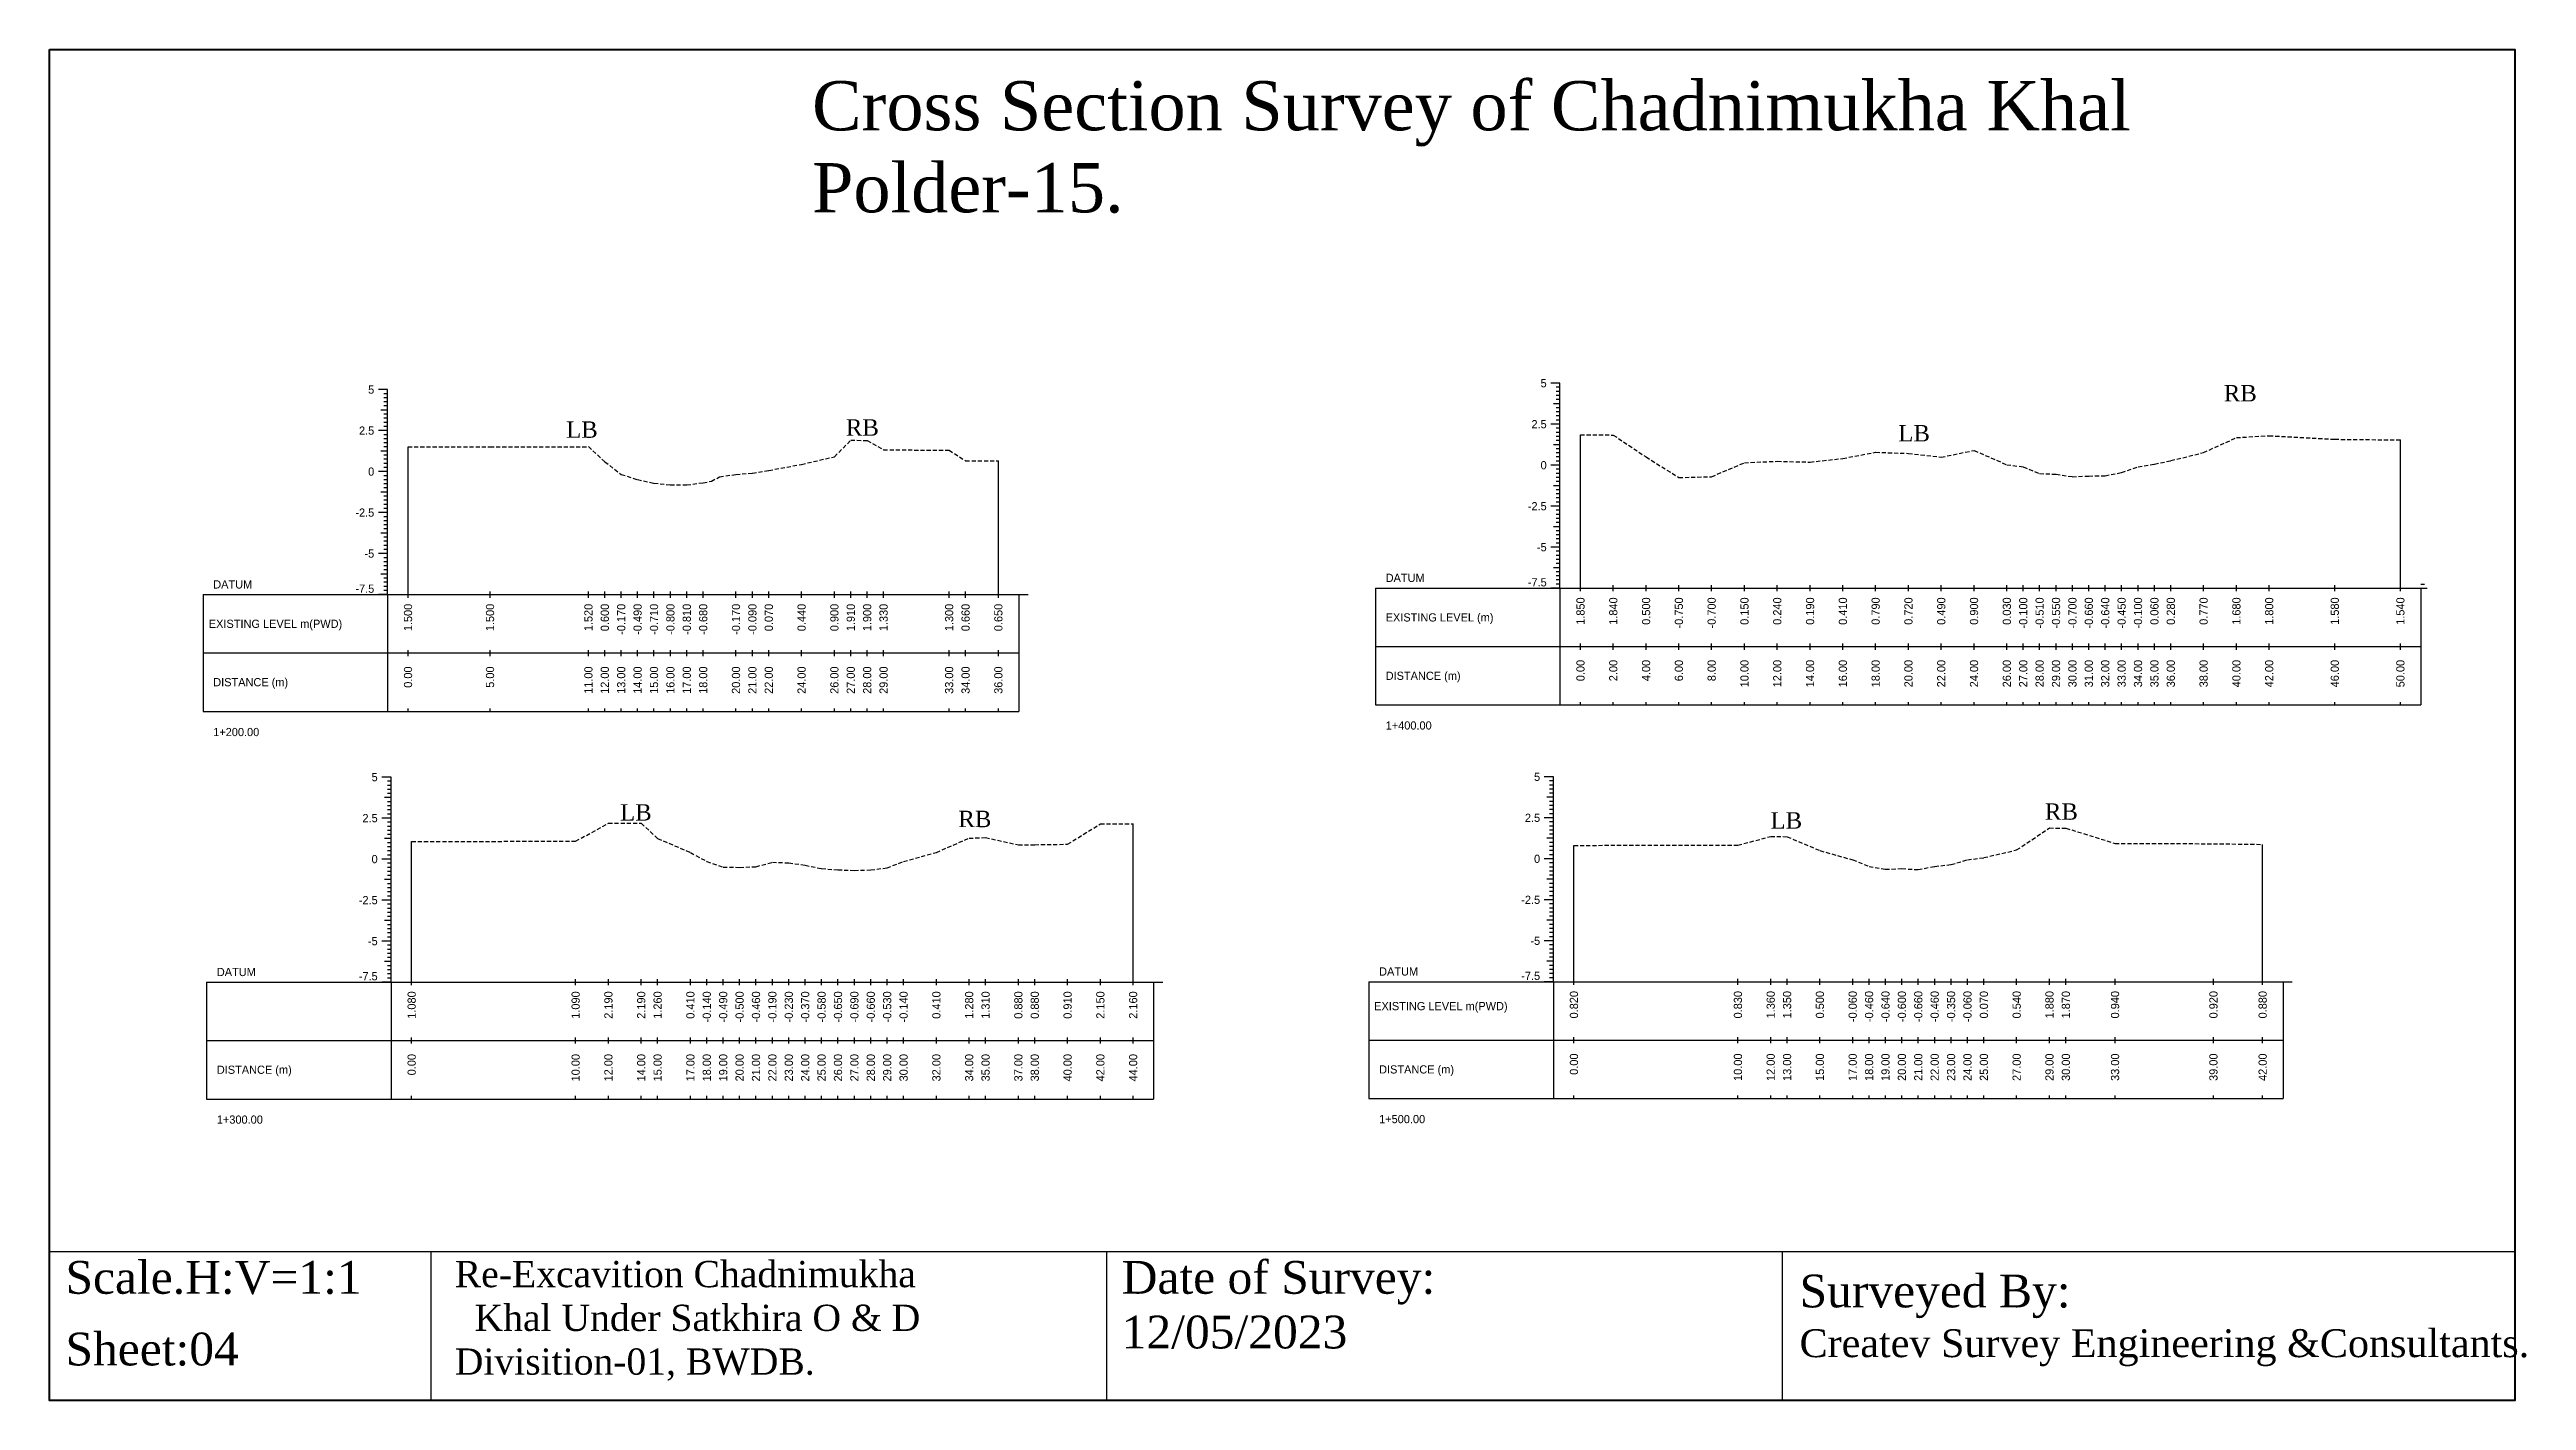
# Model space of a CAD drawing. Header units: inches. Extents: x 3247 to 4722, y -1199 to -293.
# Drawn here: x 3246.5 to 3397.6, y -1152.6 to -1070.3 of the extents above; entities that cross this region are included whole.
import ezdxf
from ezdxf.enums import TextEntityAlignment as Align

# ---------------------------------------------------------------- set-up
doc = ezdxf.new("R2010")
doc.units = ezdxf.units.IN
doc.header["$MEASUREMENT"] = 0
doc.linetypes.add('HIDDEN', pattern=[0.375, 0.25, -0.125])
doc.layers.add('CS_Drawing', color=7, linetype='Continuous')
doc.layers.add('GL', color=3, linetype='HIDDEN')
doc.styles.add('romans', font='romans.shx')

msp = doc.modelspace()

# ---------------------------------------------------------------- texts
at = {"attachment_point": 1, "style": 'romans'}
for s, insert, char_height, width in [('{\\fTimes New Roman|b0|i0|c0|p18;Cross Section Survey of Chadnimukha Khal Polder-15.}', (3293.02, -1072.2), 3, 81.7511), ('{\\fTimes New Roman|b0|i0|c0|p18;RB}', (3379.11, -1090.73), 1, 685.1065), ('{\\fTimes New Roman|b0|i0|c0|p18;LB}', (3278.02, -1092.95), 1, 685.1065), ('{\\fTimes New Roman|b0|i0|c0|p18;RB}', (3295.08, -1092.82), 1, 685.1065), ('{\\fTimes New Roman|b0|i0|c0|p18;LB}', (3359.26, -1093.17), 1, 685.1065), ('{\\fTimes New Roman|b0|i0|c0|p18;RB}', (3368.2, -1116.24), 1, 685.1065), ('{\\fTimes New Roman|b0|i0|c0|p18;LB}', (3281.31, -1116.29), 1, 685.1065), ('{\\fTimes New Roman|b0|i0|c0|p18;RB}', (3301.94, -1116.69), 1, 685.1065), ('{\\fTimes New Roman|b0|i0|c0|p18;LB}', (3351.47, -1116.78), 1, 685.1065), ('{\\fTimes New Roman|b0|i0|c0|p18;Scale.H:V=1:1}', (3247.49, -1144.14), 2, 22.2708), ('{\\fTimes New Roman|b0|i0|c0|p18;Re-Excavition Chadnimukha\\P  Khal Under Satkhira O & D    Divisition-01, BWDB.}', (3271.23, -1144.14), 1.6, 38.8405), ('{\\fTimes New Roman|b0|i0|c0|p18;Date of Survey: 12/05/2023}', (3311.9, -1144.14), 2, 22.2708), ('{\\fTimes New Roman|b0|i0|c0|p18;Surveyed By:                                     \\H0.85x;Createv Survey Engineering &Consultants.}', (3353.24, -1144.97), 2, 45.2193), ('{\\fTimes New Roman|b0|i0|c0|p18;Sheet:04}', (3247.49, -1148.51), 2, 38.8405)]:
    msp.add_mtext(s, dxfattribs=dict(at, insert=insert, char_height=char_height, width=width))
at = {"layer": 'CS_Drawing'}
for s, p in [('5', (3337.82, -1090.62)), ('5', (3266.32, -1091.01)), ('2.5', (3266.32, -1093.51)), ('2.5', (3337.82, -1093.12)), ('0', (3266.32, -1096.01)), ('0', (3337.82, -1095.62)), ('-2.5', (3337.82, -1098.12)), ('-2.5', (3266.32, -1098.51)), ('-5', (3266.32, -1101.01)), ('-5', (3337.82, -1100.62)), ('5', (3266.53, -1114.64)), ('5', (3337.42, -1114.62)), ('2.5', (3266.53, -1117.14)), ('2.5', (3337.42, -1117.12)), ('0', (3266.53, -1119.64)), ('0', (3337.42, -1119.62)), ('-2.5', (3266.53, -1122.14)), ('-2.5', (3337.42, -1122.12)), ('-5', (3266.53, -1124.64)), ('-5', (3337.42, -1124.62))]:
    msp.add_text(s, height=0.5, dxfattribs=at).set_placement(p, align=Align.MIDDLE_RIGHT)
for s, p in [('DATUM', (3256.5, -1102.89)), ('DATUM', (3328, -1102.49)), ('EXISTING LEVEL m(PWD)', (3256.23, -1105.29)), ('EXISTING LEVEL (m)', (3328, -1104.9)), ('DISTANCE (m)', (3256.5, -1108.85)), ('DISTANCE (m)', (3328, -1108.46)), ('1+200.00', (3256.5, -1111.89)), ('1+400.00', (3328, -1111.49)), ('DATUM', (3256.72, -1126.52)), ('DATUM', (3327.6, -1126.49)), ('EXISTING LEVEL m(PWD)', (3327.3, -1128.6)), ('DISTANCE (m)', (3256.72, -1132.48)), ('DISTANCE (m)', (3327.6, -1132.46)), ('1+300.00', (3256.72, -1135.52)), ('1+500.00', (3327.6, -1135.49))]:
    msp.add_text(s, height=0.5, dxfattribs=at).set_placement(p, align=Align.MIDDLE_LEFT)
for p in [(3337.82, -1103.01), (3266.32, -1103.4), (3266.53, -1127.03), (3337.42, -1127.01)]:
    msp.add_text('-7.5', height=0.5, dxfattribs=at).set_placement(p, align=Align.RIGHT)
for s, p in [('1.500', (3268.38, -1104.07)), ('1.500', (3273.38, -1104.07)), ('1.520', (3279.38, -1104.07)), ('0.600', (3280.38, -1104.07)), ('-0.170', (3281.38, -1104.07)), ('-0.490', (3282.38, -1104.07)), ('-0.710', (3283.38, -1104.07)), ('-0.800', (3284.38, -1104.07)), ('-0.810', (3285.38, -1104.07)), ('-0.680', (3286.38, -1104.07)), ('-0.170', (3288.38, -1104.07)), ('-0.090', (3289.38, -1104.07)), ('0.070', (3290.38, -1104.07)), ('0.440', (3292.38, -1104.07)), ('0.900', (3294.38, -1104.07)), ('1.910', (3295.38, -1104.07)), ('1.900', (3296.38, -1104.07)), ('1.330', (3297.38, -1104.07)), ('1.300', (3301.38, -1104.07)), ('0.660', (3302.38, -1104.07)), ('0.650', (3304.38, -1104.07)), ('1.850', (3339.88, -1103.68)), ('1.840', (3341.88, -1103.68)), ('0.500', (3343.88, -1103.68)), ('-0.750', (3345.88, -1103.68)), ('-0.700', (3347.88, -1103.68)), ('0.150', (3349.88, -1103.68)), ('0.240', (3351.88, -1103.68)), ('0.190', (3353.88, -1103.68)), ('0.410', (3355.88, -1103.68)), ('0.790', (3357.88, -1103.68)), ('0.720', (3359.88, -1103.68)), ('0.490', (3361.88, -1103.68)), ('0.900', (3363.88, -1103.68)), ('0.030', (3365.88, -1103.68)), ('-0.100', (3366.88, -1103.68)), ('-0.510', (3367.88, -1103.68)), ('-0.550', (3368.88, -1103.68)), ('-0.700', (3369.88, -1103.68)), ('-0.660', (3370.88, -1103.68)), ('-0.640', (3371.88, -1103.68)), ('-0.450', (3372.88, -1103.68)), ('-0.100', (3373.88, -1103.68)), ('0.060', (3374.88, -1103.68)), ('0.280', (3375.88, -1103.68)), ('0.770', (3377.88, -1103.68)), ('1.680', (3379.88, -1103.68)), ('1.800', (3381.88, -1103.68)), ('1.580', (3385.88, -1103.68)), ('1.540', (3389.88, -1103.68)), ('0.00', (3268.38, -1107.89)), ('5.00', (3273.38, -1107.89)), ('11.00', (3279.38, -1107.89)), ('12.00', (3280.38, -1107.89)), ('13.00', (3281.38, -1107.89)), ('14.00', (3282.38, -1107.89)), ('15.00', (3283.38, -1107.89)), ('16.00', (3284.38, -1107.89)), ('17.00', (3285.38, -1107.89)), ('18.00', (3286.38, -1107.89)), ('20.00', (3288.38, -1107.89)), ('21.00', (3289.38, -1107.89)), ('22.00', (3290.38, -1107.89)), ('24.00', (3292.38, -1107.89)), ('26.00', (3294.38, -1107.89)), ('27.00', (3295.38, -1107.89)), ('28.00', (3296.38, -1107.89)), ('29.00', (3297.38, -1107.89)), ('33.00', (3301.38, -1107.89)), ('34.00', (3302.38, -1107.89)), ('36.00', (3304.38, -1107.89)), ('0.00', (3339.88, -1107.49)), ('2.00', (3341.88, -1107.49)), ('4.00', (3343.88, -1107.49)), ('6.00', (3345.88, -1107.49)), ('8.00', (3347.88, -1107.49)), ('10.00', (3349.88, -1107.49)), ('12.00', (3351.88, -1107.49)), ('14.00', (3353.88, -1107.49)), ('16.00', (3355.88, -1107.49)), ('18.00', (3357.88, -1107.49)), ('20.00', (3359.88, -1107.49)), ('22.00', (3361.88, -1107.49)), ('24.00', (3363.88, -1107.49)), ('26.00', (3365.88, -1107.49)), ('27.00', (3366.88, -1107.49)), ('28.00', (3367.88, -1107.49)), ('29.00', (3368.88, -1107.49)), ('30.00', (3369.88, -1107.49)), ('31.00', (3370.88, -1107.49)), ('32.00', (3371.88, -1107.49)), ('33.00', (3372.88, -1107.49)), ('34.00', (3373.88, -1107.49)), ('35.00', (3374.88, -1107.49)), ('36.00', (3375.88, -1107.49)), ('38.00', (3377.88, -1107.49)), ('40.00', (3379.88, -1107.49)), ('42.00', (3381.88, -1107.49)), ('46.00', (3385.88, -1107.49)), ('50.00', (3389.88, -1107.49)), ('1.080', (3268.6, -1127.7)), ('1.090', (3278.6, -1127.7)), ('2.190', (3280.6, -1127.7)), ('2.190', (3282.6, -1127.7)), ('1.260', (3283.6, -1127.7)), ('0.410', (3285.6, -1127.7)), ('-0.140', (3286.6, -1127.7)), ('-0.490', (3287.6, -1127.7)), ('-0.500', (3288.6, -1127.7)), ('-0.460', (3289.6, -1127.7)), ('-0.190', (3290.6, -1127.7)), ('-0.230', (3291.6, -1127.7)), ('-0.370', (3292.6, -1127.7)), ('-0.580', (3293.6, -1127.7)), ('-0.650', (3294.6, -1127.7)), ('-0.690', (3295.6, -1127.7)), ('-0.660', (3296.6, -1127.7)), ('-0.530', (3297.6, -1127.7)), ('-0.140', (3298.6, -1127.7)), ('0.410', (3300.6, -1127.7)), ('1.280', (3302.6, -1127.7)), ('1.310', (3303.6, -1127.7)), ('0.880', (3305.6, -1127.7)), ('0.880', (3306.6, -1127.7)), ('0.910', (3308.6, -1127.7)), ('2.150', (3310.6, -1127.7)), ('2.160', (3312.6, -1127.7)), ('0.820', (3339.48, -1127.68)), ('0.830', (3349.48, -1127.68)), ('1.360', (3351.48, -1127.68)), ('1.350', (3352.48, -1127.68)), ('0.500', (3354.48, -1127.68)), ('-0.060', (3356.48, -1127.68)), ('-0.460', (3357.48, -1127.68)), ('-0.640', (3358.48, -1127.68)), ('-0.600', (3359.48, -1127.68)), ('-0.660', (3360.48, -1127.68)), ('-0.460', (3361.48, -1127.68)), ('-0.350', (3362.48, -1127.68)), ('-0.060', (3363.48, -1127.68)), ('0.070', (3364.48, -1127.68)), ('0.540', (3366.48, -1127.68)), ('1.880', (3368.48, -1127.68)), ('1.870', (3369.48, -1127.68)), ('0.940', (3372.48, -1127.68)), ('0.920', (3378.48, -1127.68)), ('0.880', (3381.48, -1127.68)), ('0.00', (3268.6, -1131.52)), ('10.00', (3278.6, -1131.52)), ('12.00', (3280.6, -1131.52)), ('14.00', (3282.6, -1131.52)), ('15.00', (3283.6, -1131.52)), ('17.00', (3285.6, -1131.52)), ('18.00', (3286.6, -1131.52)), ('19.00', (3287.6, -1131.52)), ('20.00', (3288.6, -1131.52)), ('21.00', (3289.6, -1131.52)), ('22.00', (3290.6, -1131.52)), ('23.00', (3291.6, -1131.52)), ('24.00', (3292.6, -1131.52)), ('25.00', (3293.6, -1131.52)), ('26.00', (3294.6, -1131.52)), ('27.00', (3295.6, -1131.52)), ('28.00', (3296.6, -1131.52)), ('29.00', (3297.6, -1131.52)), ('30.00', (3298.6, -1131.52)), ('32.00', (3300.6, -1131.52)), ('34.00', (3302.6, -1131.52)), ('35.00', (3303.6, -1131.52)), ('37.00', (3305.6, -1131.52)), ('38.00', (3306.6, -1131.52)), ('40.00', (3308.6, -1131.52)), ('42.00', (3310.6, -1131.52)), ('44.00', (3312.6, -1131.52)), ('0.00', (3339.48, -1131.49)), ('10.00', (3349.48, -1131.49)), ('12.00', (3351.48, -1131.49)), ('13.00', (3352.48, -1131.49)), ('15.00', (3354.48, -1131.49)), ('17.00', (3356.48, -1131.49)), ('18.00', (3357.48, -1131.49)), ('19.00', (3358.48, -1131.49)), ('20.00', (3359.48, -1131.49)), ('21.00', (3360.48, -1131.49)), ('22.00', (3361.48, -1131.49)), ('23.00', (3362.48, -1131.49)), ('24.00', (3363.48, -1131.49)), ('25.00', (3364.48, -1131.49)), ('27.00', (3366.48, -1131.49)), ('29.00', (3368.48, -1131.49)), ('30.00', (3369.48, -1131.49)), ('33.00', (3372.48, -1131.49)), ('39.00', (3378.48, -1131.49)), ('42.00', (3381.48, -1131.49))]:
    msp.add_text(s, height=0.5, rotation=90, dxfattribs=at).set_placement(p, align=Align.MIDDLE_RIGHT)

# ---------------------------------------------------------------- linework, layer by layer
at = {"color": 4, "lineweight": 40}
msp.add_lwpolyline([(3246.52, -1070.28), (3396.86, -1070.28), (3396.86, -1152.65), (3246.52, -1152.65)], close=True, dxfattribs=at)
for points in [[(3396.86, -1070.28), (3396.86, -1152.65)], [(3246.52, -1143.57), (3396.86, -1143.57)], [(3246.52, -1143.57), (3246.52, -1152.65)], [(3269.77, -1143.57), (3269.77, -1152.65)], [(3310.97, -1143.57), (3310.97, -1152.65)], [(3352.17, -1143.57), (3352.17, -1152.65)]]:
    msp.add_lwpolyline(points)
at = {"layer": 'CS_Drawing'}
for p, q in [((3267.13, -1091.01), (3266.57, -1091.01)), ((3267.13, -1091.01), (3266.73, -1091.01)), ((3267.13, -1091.01), (3266.9, -1091.01)), ((3267.13, -1091.26), (3266.9, -1091.26)), ((3267.13, -1091.51), (3266.9, -1091.51)), ((3267.13, -1091.76), (3266.9, -1091.76)), ((3267.13, -1092.01), (3266.9, -1092.01)), ((3267.13, -1103.51), (3267.13, -1091.01)), ((3338.63, -1090.62), (3338.07, -1090.62)), ((3338.63, -1090.62), (3338.23, -1090.62)), ((3338.63, -1091.87), (3338.23, -1091.87)), ((3338.63, -1090.62), (3338.4, -1090.62)), ((3338.63, -1090.87), (3338.4, -1090.87)), ((3338.63, -1091.12), (3338.4, -1091.12)), ((3338.63, -1091.37), (3338.4, -1091.37)), ((3338.63, -1091.62), (3338.4, -1091.62)), ((3338.63, -1091.87), (3338.4, -1091.87)), ((3338.63, -1103.12), (3338.63, -1090.62)), ((3267.13, -1093.51), (3266.57, -1093.51)), ((3267.13, -1092.26), (3266.73, -1092.26)), ((3267.13, -1093.51), (3266.73, -1093.51)), ((3267.13, -1092.26), (3266.9, -1092.26)), ((3267.13, -1092.51), (3266.9, -1092.51)), ((3267.13, -1092.76), (3266.9, -1092.76)), ((3267.13, -1093.01), (3266.9, -1093.01)), ((3267.13, -1093.26), (3266.9, -1093.26)), ((3267.13, -1093.51), (3266.9, -1093.51)), ((3338.63, -1093.12), (3338.07, -1093.12)), ((3338.63, -1093.12), (3338.23, -1093.12)), ((3338.63, -1092.12), (3338.4, -1092.12)), ((3338.63, -1092.37), (3338.4, -1092.37)), ((3338.63, -1092.62), (3338.4, -1092.62)), ((3338.63, -1092.87), (3338.4, -1092.87)), ((3338.63, -1093.12), (3338.4, -1093.12)), ((3338.63, -1093.37), (3338.4, -1093.37)), ((3267.13, -1094.76), (3266.73, -1094.76)), ((3267.13, -1093.76), (3266.9, -1093.76)), ((3267.13, -1094.01), (3266.9, -1094.01)), ((3267.13, -1094.26), (3266.9, -1094.26)), ((3267.13, -1094.51), (3266.9, -1094.51)), ((3267.13, -1094.76), (3266.9, -1094.76)), ((3267.13, -1095.01), (3266.9, -1095.01)), ((3268.38, -1103.51), (3268.38, -1094.51)), ((3338.63, -1094.37), (3338.23, -1094.37)), ((3338.63, -1093.62), (3338.4, -1093.62)), ((3338.63, -1093.87), (3338.4, -1093.87)), ((3338.63, -1094.12), (3338.4, -1094.12)), ((3338.63, -1094.37), (3338.4, -1094.37)), ((3338.63, -1094.62), (3338.4, -1094.62)), ((3338.63, -1094.87), (3338.4, -1094.87)), ((3338.63, -1095.12), (3338.4, -1095.12)), ((3339.88, -1103.12), (3339.88, -1093.77)), ((3389.88, -1103.12), (3389.88, -1094.08)), ((3267.13, -1096.01), (3266.57, -1096.01)), ((3267.13, -1096.01), (3266.73, -1096.01)), ((3267.13, -1095.26), (3266.9, -1095.26)), ((3267.13, -1095.51), (3266.9, -1095.51)), ((3267.13, -1095.76), (3266.9, -1095.76)), ((3267.13, -1096.01), (3266.9, -1096.01)), ((3267.13, -1096.26), (3266.9, -1096.26)), ((3267.13, -1096.51), (3266.9, -1096.51)), ((3304.38, -1103.51), (3304.38, -1095.36)), ((3338.63, -1095.62), (3338.07, -1095.62)), ((3338.63, -1095.62), (3338.23, -1095.62)), ((3338.63, -1095.37), (3338.4, -1095.37)), ((3338.63, -1095.62), (3338.4, -1095.62)), ((3338.63, -1095.87), (3338.4, -1095.87)), ((3338.63, -1096.12), (3338.4, -1096.12)), ((3338.63, -1096.37), (3338.4, -1096.37)), ((3338.63, -1096.62), (3338.4, -1096.62)), ((3267.13, -1097.26), (3266.73, -1097.26)), ((3267.13, -1096.76), (3266.9, -1096.76)), ((3267.13, -1097.01), (3266.9, -1097.01)), ((3267.13, -1097.26), (3266.9, -1097.26)), ((3267.13, -1097.51), (3266.9, -1097.51)), ((3267.13, -1097.76), (3266.9, -1097.76)), ((3267.13, -1098.01), (3266.9, -1098.01)), ((3338.63, -1098.12), (3338.07, -1098.12)), ((3338.63, -1096.87), (3338.23, -1096.87)), ((3338.63, -1098.12), (3338.23, -1098.12)), ((3338.63, -1096.87), (3338.4, -1096.87)), ((3338.63, -1097.12), (3338.4, -1097.12)), ((3338.63, -1097.37), (3338.4, -1097.37)), ((3338.63, -1097.62), (3338.4, -1097.62)), ((3338.63, -1097.87), (3338.4, -1097.87)), ((3338.63, -1098.12), (3338.4, -1098.12)), ((3267.13, -1098.51), (3266.57, -1098.51)), ((3267.13, -1098.51), (3266.73, -1098.51)), ((3267.13, -1098.26), (3266.9, -1098.26)), ((3267.13, -1098.51), (3266.9, -1098.51)), ((3267.13, -1098.76), (3266.9, -1098.76)), ((3267.13, -1099.01), (3266.9, -1099.01)), ((3267.13, -1099.26), (3266.9, -1099.26)), ((3267.13, -1099.51), (3266.9, -1099.51)), ((3338.63, -1099.37), (3338.23, -1099.37)), ((3338.63, -1098.37), (3338.4, -1098.37)), ((3338.63, -1098.62), (3338.4, -1098.62)), ((3338.63, -1098.87), (3338.4, -1098.87)), ((3338.63, -1099.12), (3338.4, -1099.12)), ((3338.63, -1099.37), (3338.4, -1099.37)), ((3338.63, -1099.62), (3338.4, -1099.62)), ((3267.13, -1101.01), (3266.57, -1101.01)), ((3267.13, -1099.76), (3266.73, -1099.76)), ((3267.13, -1101.01), (3266.73, -1101.01)), ((3267.13, -1099.76), (3266.9, -1099.76)), ((3267.13, -1100.01), (3266.9, -1100.01)), ((3267.13, -1100.26), (3266.9, -1100.26)), ((3267.13, -1100.51), (3266.9, -1100.51)), ((3267.13, -1100.76), (3266.9, -1100.76)), ((3267.13, -1101.01), (3266.9, -1101.01)), ((3338.63, -1100.62), (3338.07, -1100.62)), ((3338.63, -1100.62), (3338.23, -1100.62)), ((3338.63, -1099.87), (3338.4, -1099.87)), ((3338.63, -1100.12), (3338.4, -1100.12)), ((3338.63, -1100.37), (3338.4, -1100.37)), ((3338.63, -1100.62), (3338.4, -1100.62)), ((3338.63, -1100.87), (3338.4, -1100.87)), ((3338.63, -1101.12), (3338.4, -1101.12)), ((3267.13, -1102.26), (3266.73, -1102.26)), ((3267.13, -1101.26), (3266.9, -1101.26)), ((3267.13, -1101.51), (3266.9, -1101.51)), ((3267.13, -1101.76), (3266.9, -1101.76)), ((3267.13, -1102.01), (3266.9, -1102.01)), ((3267.13, -1102.26), (3266.9, -1102.26)), ((3267.13, -1102.51), (3266.9, -1102.51)), ((3338.63, -1101.87), (3338.23, -1101.87)), ((3338.63, -1101.37), (3338.4, -1101.37)), ((3338.63, -1101.62), (3338.4, -1101.62)), ((3338.63, -1101.87), (3338.4, -1101.87)), ((3338.63, -1102.12), (3338.4, -1102.12)), ((3338.63, -1102.37), (3338.4, -1102.37)), ((3338.63, -1102.62), (3338.4, -1102.62)), ((3255.88, -1103.51), (3267.13, -1103.51)), ((3255.88, -1103.51), (3255.88, -1110.64)), ((3267.13, -1103.51), (3266.57, -1103.51)), ((3267.13, -1103.51), (3266.73, -1103.51)), ((3267.13, -1102.76), (3266.9, -1102.76)), ((3267.13, -1103.01), (3266.9, -1103.01)), ((3267.13, -1103.26), (3266.9, -1103.26)), ((3267.13, -1103.51), (3266.9, -1103.51)), ((3267.13, -1103.51), (3305.63, -1103.51)), ((3267.13, -1103.51), (3267.13, -1110.64)), ((3268.38, -1103.7), (3268.38, -1103.32)), ((3273.38, -1103.7), (3273.38, -1103.32)), ((3279.38, -1103.7), (3279.38, -1103.32)), ((3280.38, -1103.7), (3280.38, -1103.32)), ((3281.38, -1103.7), (3281.38, -1103.32)), ((3282.38, -1103.7), (3282.38, -1103.32)), ((3283.38, -1103.7), (3283.38, -1103.32)), ((3284.38, -1103.7), (3284.38, -1103.32)), ((3285.38, -1103.7), (3285.38, -1103.32)), ((3286.38, -1103.7), (3286.38, -1103.32)), ((3288.38, -1103.7), (3288.38, -1103.32)), ((3289.38, -1103.7), (3289.38, -1103.32)), ((3290.38, -1103.7), (3290.38, -1103.32)), ((3292.38, -1103.7), (3292.38, -1103.32)), ((3294.38, -1103.7), (3294.38, -1103.32)), ((3295.38, -1103.7), (3295.38, -1103.32)), ((3296.38, -1103.7), (3296.38, -1103.32)), ((3297.38, -1103.7), (3297.38, -1103.32)), ((3301.38, -1103.7), (3301.38, -1103.32)), ((3302.38, -1103.7), (3302.38, -1103.32)), ((3304.38, -1103.7), (3304.38, -1103.32)), ((3305.63, -1103.51), (3306.19, -1103.51)), ((3305.63, -1103.51), (3306.02, -1103.51)), ((3305.63, -1103.51), (3305.85, -1103.51)), ((3305.63, -1103.51), (3305.63, -1110.64)), ((3327.38, -1103.12), (3338.63, -1103.12)), ((3327.38, -1103.12), (3327.38, -1110.24)), ((3338.63, -1103.12), (3338.07, -1103.12)), ((3338.63, -1103.12), (3338.23, -1103.12)), ((3338.63, -1102.87), (3338.4, -1102.87)), ((3338.63, -1103.12), (3338.4, -1103.12)), ((3338.63, -1103.12), (3391.13, -1103.12)), ((3338.63, -1103.12), (3338.63, -1110.24)), ((3339.88, -1103.31), (3339.88, -1102.93)), ((3341.88, -1103.31), (3341.88, -1102.93)), ((3343.88, -1103.31), (3343.88, -1102.93)), ((3345.88, -1103.31), (3345.88, -1102.93)), ((3347.88, -1103.31), (3347.88, -1102.93)), ((3349.88, -1103.31), (3349.88, -1102.93)), ((3351.88, -1103.31), (3351.88, -1102.93)), ((3353.88, -1103.31), (3353.88, -1102.93)), ((3355.88, -1103.31), (3355.88, -1102.93)), ((3357.88, -1103.31), (3357.88, -1102.93)), ((3359.88, -1103.31), (3359.88, -1102.93)), ((3361.88, -1103.31), (3361.88, -1102.93)), ((3363.88, -1103.31), (3363.88, -1102.93)), ((3365.88, -1103.31), (3365.88, -1102.93)), ((3366.88, -1103.31), (3366.88, -1102.93)), ((3367.88, -1103.31), (3367.88, -1102.93)), ((3368.88, -1103.31), (3368.88, -1102.93)), ((3369.88, -1103.31), (3369.88, -1102.93)), ((3370.88, -1103.31), (3370.88, -1102.93)), ((3371.88, -1103.31), (3371.88, -1102.93)), ((3372.88, -1103.31), (3372.88, -1102.93)), ((3373.88, -1103.31), (3373.88, -1102.93)), ((3374.88, -1103.31), (3374.88, -1102.93)), ((3375.88, -1103.31), (3375.88, -1102.93)), ((3377.88, -1103.31), (3377.88, -1102.93)), ((3379.88, -1103.31), (3379.88, -1102.93)), ((3381.88, -1103.31), (3381.88, -1102.93)), ((3385.88, -1103.31), (3385.88, -1102.93)), ((3389.88, -1103.31), (3389.88, -1102.93)), ((3391.13, -1102.87), (3391.35, -1102.87)), ((3391.13, -1103.12), (3391.52, -1103.12)), ((3391.13, -1103.12), (3391.35, -1103.12)), ((3391.13, -1103.12), (3391.13, -1110.24)), ((3255.88, -1107.07), (3267.13, -1107.07)), ((3267.13, -1107.07), (3305.63, -1107.07)), ((3267.13, -1107.07), (3305.63, -1107.07)), ((3268.38, -1107.26), (3268.38, -1106.89)), ((3273.38, -1107.26), (3273.38, -1106.89)), ((3279.38, -1107.26), (3279.38, -1106.89)), ((3280.38, -1107.26), (3280.38, -1106.89)), ((3281.38, -1107.26), (3281.38, -1106.89)), ((3282.38, -1107.26), (3282.38, -1106.89)), ((3283.38, -1107.26), (3283.38, -1106.89)), ((3284.38, -1107.26), (3284.38, -1106.89)), ((3285.38, -1107.26), (3285.38, -1106.89)), ((3286.38, -1107.26), (3286.38, -1106.89)), ((3288.38, -1107.26), (3288.38, -1106.89)), ((3289.38, -1107.26), (3289.38, -1106.89)), ((3290.38, -1107.26), (3290.38, -1106.89)), ((3292.38, -1107.26), (3292.38, -1106.89)), ((3294.38, -1107.26), (3294.38, -1106.89)), ((3295.38, -1107.26), (3295.38, -1106.89)), ((3296.38, -1107.26), (3296.38, -1106.89)), ((3297.38, -1107.26), (3297.38, -1106.89)), ((3301.38, -1107.26), (3301.38, -1106.89)), ((3302.38, -1107.26), (3302.38, -1106.89)), ((3304.38, -1107.26), (3304.38, -1106.89)), ((3327.38, -1106.68), (3338.63, -1106.68)), ((3338.63, -1106.68), (3391.13, -1106.68)), ((3338.63, -1106.68), (3391.13, -1106.68)), ((3339.88, -1106.87), (3339.88, -1106.49)), ((3341.88, -1106.87), (3341.88, -1106.49)), ((3343.88, -1106.87), (3343.88, -1106.49)), ((3345.88, -1106.87), (3345.88, -1106.49)), ((3347.88, -1106.87), (3347.88, -1106.49)), ((3349.88, -1106.87), (3349.88, -1106.49)), ((3351.88, -1106.87), (3351.88, -1106.49)), ((3353.88, -1106.87), (3353.88, -1106.49)), ((3355.88, -1106.87), (3355.88, -1106.49)), ((3357.88, -1106.87), (3357.88, -1106.49)), ((3359.88, -1106.87), (3359.88, -1106.49)), ((3361.88, -1106.87), (3361.88, -1106.49)), ((3363.88, -1106.87), (3363.88, -1106.49)), ((3365.88, -1106.87), (3365.88, -1106.49)), ((3366.88, -1106.87), (3366.88, -1106.49)), ((3367.88, -1106.87), (3367.88, -1106.49)), ((3368.88, -1106.87), (3368.88, -1106.49)), ((3369.88, -1106.87), (3369.88, -1106.49)), ((3370.88, -1106.87), (3370.88, -1106.49)), ((3371.88, -1106.87), (3371.88, -1106.49)), ((3372.88, -1106.87), (3372.88, -1106.49)), ((3373.88, -1106.87), (3373.88, -1106.49)), ((3374.88, -1106.87), (3374.88, -1106.49)), ((3375.88, -1106.87), (3375.88, -1106.49)), ((3377.88, -1106.87), (3377.88, -1106.49)), ((3379.88, -1106.87), (3379.88, -1106.49)), ((3381.88, -1106.87), (3381.88, -1106.49)), ((3385.88, -1106.87), (3385.88, -1106.49)), ((3389.88, -1106.87), (3389.88, -1106.49)), ((3339.88, -1110.24), (3339.88, -1110.06)), ((3341.88, -1110.24), (3341.88, -1110.06)), ((3343.88, -1110.24), (3343.88, -1110.06)), ((3345.88, -1110.24), (3345.88, -1110.06)), ((3347.88, -1110.24), (3347.88, -1110.06)), ((3349.88, -1110.24), (3349.88, -1110.06)), ((3351.88, -1110.24), (3351.88, -1110.06)), ((3353.88, -1110.24), (3353.88, -1110.06)), ((3355.88, -1110.24), (3355.88, -1110.06)), ((3357.88, -1110.24), (3357.88, -1110.06)), ((3359.88, -1110.24), (3359.88, -1110.06)), ((3361.88, -1110.24), (3361.88, -1110.06)), ((3363.88, -1110.24), (3363.88, -1110.06)), ((3365.88, -1110.24), (3365.88, -1110.06)), ((3366.88, -1110.24), (3366.88, -1110.06)), ((3367.88, -1110.24), (3367.88, -1110.06)), ((3368.88, -1110.24), (3368.88, -1110.06)), ((3369.88, -1110.24), (3369.88, -1110.06)), ((3370.88, -1110.24), (3370.88, -1110.06)), ((3371.88, -1110.24), (3371.88, -1110.06)), ((3372.88, -1110.24), (3372.88, -1110.06)), ((3373.88, -1110.24), (3373.88, -1110.06)), ((3374.88, -1110.24), (3374.88, -1110.06)), ((3375.88, -1110.24), (3375.88, -1110.06)), ((3377.88, -1110.24), (3377.88, -1110.06)), ((3379.88, -1110.24), (3379.88, -1110.06)), ((3381.88, -1110.24), (3381.88, -1110.06)), ((3385.88, -1110.24), (3385.88, -1110.06)), ((3389.88, -1110.24), (3389.88, -1110.06)), ((3255.88, -1110.64), (3267.13, -1110.64)), ((3267.13, -1110.64), (3305.63, -1110.64)), ((3268.38, -1110.64), (3268.38, -1110.45)), ((3273.38, -1110.64), (3273.38, -1110.45)), ((3279.38, -1110.64), (3279.38, -1110.45)), ((3280.38, -1110.64), (3280.38, -1110.45)), ((3281.38, -1110.64), (3281.38, -1110.45)), ((3282.38, -1110.64), (3282.38, -1110.45)), ((3283.38, -1110.64), (3283.38, -1110.45)), ((3284.38, -1110.64), (3284.38, -1110.45)), ((3285.38, -1110.64), (3285.38, -1110.45)), ((3286.38, -1110.64), (3286.38, -1110.45)), ((3288.38, -1110.64), (3288.38, -1110.45)), ((3289.38, -1110.64), (3289.38, -1110.45)), ((3290.38, -1110.64), (3290.38, -1110.45)), ((3292.38, -1110.64), (3292.38, -1110.45)), ((3294.38, -1110.64), (3294.38, -1110.45)), ((3295.38, -1110.64), (3295.38, -1110.45)), ((3296.38, -1110.64), (3296.38, -1110.45)), ((3297.38, -1110.64), (3297.38, -1110.45)), ((3301.38, -1110.64), (3301.38, -1110.45)), ((3302.38, -1110.64), (3302.38, -1110.45)), ((3304.38, -1110.64), (3304.38, -1110.45)), ((3327.38, -1110.24), (3338.63, -1110.24)), ((3338.63, -1110.24), (3391.13, -1110.24)), ((3267.35, -1114.64), (3266.78, -1114.64)), ((3267.35, -1114.64), (3266.95, -1114.64)), ((3267.35, -1114.64), (3267.12, -1114.64)), ((3267.35, -1127.14), (3267.35, -1114.64)), ((3338.23, -1114.62), (3337.67, -1114.62)), ((3338.23, -1114.62), (3337.83, -1114.62)), ((3338.23, -1114.62), (3338, -1114.62)), ((3338.23, -1127.12), (3338.23, -1114.62)), ((3267.35, -1115.89), (3266.95, -1115.89)), ((3267.35, -1114.89), (3267.12, -1114.89)), ((3267.35, -1115.14), (3267.12, -1115.14)), ((3267.35, -1115.39), (3267.12, -1115.39)), ((3267.35, -1115.64), (3267.12, -1115.64)), ((3267.35, -1115.89), (3267.12, -1115.89)), ((3267.35, -1116.14), (3267.12, -1116.14)), ((3338.23, -1115.87), (3337.83, -1115.87)), ((3338.23, -1114.87), (3338, -1114.87)), ((3338.23, -1115.12), (3338, -1115.12)), ((3338.23, -1115.37), (3338, -1115.37)), ((3338.23, -1115.62), (3338, -1115.62)), ((3338.23, -1115.87), (3338, -1115.87)), ((3338.23, -1116.12), (3338, -1116.12)), ((3267.35, -1117.14), (3266.78, -1117.14)), ((3267.35, -1117.14), (3266.95, -1117.14)), ((3267.35, -1116.39), (3267.12, -1116.39)), ((3267.35, -1116.64), (3267.12, -1116.64)), ((3267.35, -1116.89), (3267.12, -1116.89)), ((3267.35, -1117.14), (3267.12, -1117.14)), ((3267.35, -1117.39), (3267.12, -1117.39)), ((3267.35, -1117.64), (3267.12, -1117.64)), ((3312.6, -1127.14), (3312.6, -1117.48)), ((3338.23, -1117.12), (3337.67, -1117.12)), ((3338.23, -1117.12), (3337.83, -1117.12)), ((3338.23, -1116.37), (3338, -1116.37)), ((3338.23, -1116.62), (3338, -1116.62)), ((3338.23, -1116.87), (3338, -1116.87)), ((3338.23, -1117.12), (3338, -1117.12)), ((3338.23, -1117.37), (3338, -1117.37)), ((3338.23, -1117.62), (3338, -1117.62)), ((3267.35, -1118.39), (3266.95, -1118.39)), ((3267.35, -1117.89), (3267.12, -1117.89)), ((3267.35, -1118.14), (3267.12, -1118.14)), ((3267.35, -1118.39), (3267.12, -1118.39)), ((3267.35, -1118.64), (3267.12, -1118.64)), ((3267.35, -1118.89), (3267.12, -1118.89)), ((3267.35, -1119.14), (3267.12, -1119.14)), ((3268.6, -1127.14), (3268.6, -1118.56)), ((3338.23, -1118.37), (3337.83, -1118.37)), ((3338.23, -1117.87), (3338, -1117.87)), ((3338.23, -1118.12), (3338, -1118.12)), ((3338.23, -1118.37), (3338, -1118.37)), ((3338.23, -1118.62), (3338, -1118.62)), ((3338.23, -1118.87), (3338, -1118.87)), ((3338.23, -1119.12), (3338, -1119.12)), ((3339.48, -1127.12), (3339.48, -1118.8)), ((3381.48, -1127.12), (3381.48, -1118.74)), ((3267.35, -1119.64), (3266.78, -1119.64)), ((3267.35, -1119.64), (3266.95, -1119.64)), ((3267.35, -1119.39), (3267.12, -1119.39)), ((3267.35, -1119.64), (3267.12, -1119.64)), ((3267.35, -1119.89), (3267.12, -1119.89)), ((3267.35, -1120.14), (3267.12, -1120.14)), ((3267.35, -1120.39), (3267.12, -1120.39)), ((3267.35, -1120.64), (3267.12, -1120.64)), ((3338.23, -1119.62), (3337.67, -1119.62)), ((3338.23, -1119.62), (3337.83, -1119.62)), ((3338.23, -1119.37), (3338, -1119.37)), ((3338.23, -1119.62), (3338, -1119.62)), ((3338.23, -1119.87), (3338, -1119.87)), ((3338.23, -1120.12), (3338, -1120.12)), ((3338.23, -1120.37), (3338, -1120.37)), ((3338.23, -1120.62), (3338, -1120.62)), ((3267.35, -1122.14), (3266.78, -1122.14)), ((3267.35, -1120.89), (3266.95, -1120.89)), ((3267.35, -1122.14), (3266.95, -1122.14)), ((3267.35, -1120.89), (3267.12, -1120.89)), ((3267.35, -1121.14), (3267.12, -1121.14)), ((3267.35, -1121.39), (3267.12, -1121.39)), ((3267.35, -1121.64), (3267.12, -1121.64)), ((3267.35, -1121.89), (3267.12, -1121.89)), ((3267.35, -1122.14), (3267.12, -1122.14)), ((3338.23, -1122.12), (3337.67, -1122.12)), ((3338.23, -1120.87), (3337.83, -1120.87)), ((3338.23, -1122.12), (3337.83, -1122.12)), ((3338.23, -1120.87), (3338, -1120.87)), ((3338.23, -1121.12), (3338, -1121.12)), ((3338.23, -1121.37), (3338, -1121.37)), ((3338.23, -1121.62), (3338, -1121.62)), ((3338.23, -1121.87), (3338, -1121.87)), ((3338.23, -1122.12), (3338, -1122.12)), ((3267.35, -1123.39), (3266.95, -1123.39)), ((3267.35, -1122.39), (3267.12, -1122.39)), ((3267.35, -1122.64), (3267.12, -1122.64)), ((3267.35, -1122.89), (3267.12, -1122.89)), ((3267.35, -1123.14), (3267.12, -1123.14)), ((3267.35, -1123.39), (3267.12, -1123.39)), ((3267.35, -1123.64), (3267.12, -1123.64)), ((3338.23, -1123.37), (3337.83, -1123.37)), ((3338.23, -1122.37), (3338, -1122.37)), ((3338.23, -1122.62), (3338, -1122.62)), ((3338.23, -1122.87), (3338, -1122.87)), ((3338.23, -1123.12), (3338, -1123.12)), ((3338.23, -1123.37), (3338, -1123.37)), ((3338.23, -1123.62), (3338, -1123.62)), ((3267.35, -1124.64), (3266.78, -1124.64)), ((3267.35, -1124.64), (3266.95, -1124.64)), ((3267.35, -1123.89), (3267.12, -1123.89)), ((3267.35, -1124.14), (3267.12, -1124.14)), ((3267.35, -1124.39), (3267.12, -1124.39)), ((3267.35, -1124.64), (3267.12, -1124.64)), ((3267.35, -1124.89), (3267.12, -1124.89)), ((3267.35, -1125.14), (3267.12, -1125.14)), ((3338.23, -1124.62), (3337.67, -1124.62)), ((3338.23, -1124.62), (3337.83, -1124.62)), ((3338.23, -1123.87), (3338, -1123.87)), ((3338.23, -1124.12), (3338, -1124.12)), ((3338.23, -1124.37), (3338, -1124.37)), ((3338.23, -1124.62), (3338, -1124.62)), ((3338.23, -1124.87), (3338, -1124.87)), ((3338.23, -1125.12), (3338, -1125.12)), ((3267.35, -1125.89), (3266.95, -1125.89)), ((3267.35, -1125.39), (3267.12, -1125.39)), ((3267.35, -1125.64), (3267.12, -1125.64)), ((3267.35, -1125.89), (3267.12, -1125.89)), ((3267.35, -1126.14), (3267.12, -1126.14)), ((3267.35, -1126.39), (3267.12, -1126.39)), ((3267.35, -1126.64), (3267.12, -1126.64)), ((3338.23, -1125.87), (3337.83, -1125.87)), ((3338.23, -1125.37), (3338, -1125.37)), ((3338.23, -1125.62), (3338, -1125.62)), ((3338.23, -1125.87), (3338, -1125.87)), ((3338.23, -1126.12), (3338, -1126.12)), ((3338.23, -1126.37), (3338, -1126.37)), ((3338.23, -1126.62), (3338, -1126.62)), ((3256.1, -1127.14), (3267.35, -1127.14)), ((3256.1, -1127.14), (3256.1, -1134.27)), ((3267.35, -1127.14), (3266.78, -1127.14)), ((3267.35, -1127.14), (3266.95, -1127.14)), ((3267.35, -1126.89), (3267.12, -1126.89)), ((3267.35, -1127.14), (3267.12, -1127.14)), ((3267.35, -1127.14), (3313.85, -1127.14)), ((3267.35, -1127.14), (3267.35, -1134.27)), ((3268.6, -1127.33), (3268.6, -1126.95)), ((3278.6, -1127.33), (3278.6, -1126.95)), ((3280.6, -1127.33), (3280.6, -1126.95)), ((3282.6, -1127.33), (3282.6, -1126.95)), ((3283.6, -1127.33), (3283.6, -1126.95)), ((3285.6, -1127.33), (3285.6, -1126.95)), ((3286.6, -1127.33), (3286.6, -1126.95)), ((3287.6, -1127.33), (3287.6, -1126.95)), ((3288.6, -1127.33), (3288.6, -1126.95)), ((3289.6, -1127.33), (3289.6, -1126.95)), ((3290.6, -1127.33), (3290.6, -1126.95)), ((3291.6, -1127.33), (3291.6, -1126.95)), ((3292.6, -1127.33), (3292.6, -1126.95)), ((3293.6, -1127.33), (3293.6, -1126.95)), ((3294.6, -1127.33), (3294.6, -1126.95)), ((3295.6, -1127.33), (3295.6, -1126.95)), ((3296.6, -1127.33), (3296.6, -1126.95)), ((3297.6, -1127.33), (3297.6, -1126.95)), ((3298.6, -1127.33), (3298.6, -1126.95)), ((3300.6, -1127.33), (3300.6, -1126.95)), ((3302.6, -1127.33), (3302.6, -1126.95)), ((3303.6, -1127.33), (3303.6, -1126.95)), ((3305.6, -1127.33), (3305.6, -1126.95)), ((3306.6, -1127.33), (3306.6, -1126.95)), ((3308.6, -1127.33), (3308.6, -1126.95)), ((3310.6, -1127.33), (3310.6, -1126.95)), ((3312.6, -1127.33), (3312.6, -1126.95)), ((3313.85, -1127.14), (3314.41, -1127.14)), ((3313.85, -1127.14), (3314.24, -1127.14)), ((3313.85, -1127.14), (3314.07, -1127.14)), ((3313.85, -1127.14), (3313.85, -1134.27)), ((3326.98, -1127.12), (3338.23, -1127.12)), ((3326.98, -1127.12), (3326.98, -1134.24)), ((3338.23, -1127.12), (3337.67, -1127.12)), ((3338.23, -1127.12), (3337.83, -1127.12)), ((3338.23, -1126.87), (3338, -1126.87)), ((3338.23, -1127.12), (3338, -1127.12)), ((3338.23, -1127.12), (3382.73, -1127.12)), ((3338.23, -1127.12), (3338.23, -1134.24)), ((3339.48, -1127.31), (3339.48, -1126.93)), ((3349.48, -1127.31), (3349.48, -1126.93)), ((3351.48, -1127.31), (3351.48, -1126.93)), ((3352.48, -1127.31), (3352.48, -1126.93)), ((3354.48, -1127.31), (3354.48, -1126.93)), ((3356.48, -1127.31), (3356.48, -1126.93)), ((3357.48, -1127.31), (3357.48, -1126.93)), ((3358.48, -1127.31), (3358.48, -1126.93)), ((3359.48, -1127.31), (3359.48, -1126.93)), ((3360.48, -1127.31), (3360.48, -1126.93)), ((3361.48, -1127.31), (3361.48, -1126.93)), ((3362.48, -1127.31), (3362.48, -1126.93)), ((3363.48, -1127.31), (3363.48, -1126.93)), ((3364.48, -1127.31), (3364.48, -1126.93)), ((3366.48, -1127.31), (3366.48, -1126.93)), ((3368.48, -1127.31), (3368.48, -1126.93)), ((3369.48, -1127.31), (3369.48, -1126.93)), ((3372.48, -1127.31), (3372.48, -1126.93)), ((3378.48, -1127.31), (3378.48, -1126.93)), ((3381.48, -1127.31), (3381.48, -1126.93)), ((3382.73, -1127.12), (3383.29, -1127.12)), ((3382.73, -1127.12), (3383.12, -1127.12)), ((3382.73, -1127.12), (3382.95, -1127.12)), ((3382.73, -1127.12), (3382.73, -1134.24)), ((3256.1, -1130.7), (3267.35, -1130.7)), ((3267.35, -1130.7), (3313.85, -1130.7)), ((3267.35, -1130.7), (3313.85, -1130.7)), ((3268.6, -1130.89), (3268.6, -1130.52)), ((3278.6, -1130.89), (3278.6, -1130.52)), ((3280.6, -1130.89), (3280.6, -1130.52)), ((3282.6, -1130.89), (3282.6, -1130.52)), ((3283.6, -1130.89), (3283.6, -1130.52)), ((3285.6, -1130.89), (3285.6, -1130.52)), ((3286.6, -1130.89), (3286.6, -1130.52)), ((3287.6, -1130.89), (3287.6, -1130.52)), ((3288.6, -1130.89), (3288.6, -1130.52)), ((3289.6, -1130.89), (3289.6, -1130.52)), ((3290.6, -1130.89), (3290.6, -1130.52)), ((3291.6, -1130.89), (3291.6, -1130.52)), ((3292.6, -1130.89), (3292.6, -1130.52)), ((3293.6, -1130.89), (3293.6, -1130.52)), ((3294.6, -1130.89), (3294.6, -1130.52)), ((3295.6, -1130.89), (3295.6, -1130.52)), ((3296.6, -1130.89), (3296.6, -1130.52)), ((3297.6, -1130.89), (3297.6, -1130.52)), ((3298.6, -1130.89), (3298.6, -1130.52)), ((3300.6, -1130.89), (3300.6, -1130.52)), ((3302.6, -1130.89), (3302.6, -1130.52)), ((3303.6, -1130.89), (3303.6, -1130.52)), ((3305.6, -1130.89), (3305.6, -1130.52)), ((3306.6, -1130.89), (3306.6, -1130.52)), ((3308.6, -1130.89), (3308.6, -1130.52)), ((3310.6, -1130.89), (3310.6, -1130.52)), ((3312.6, -1130.89), (3312.6, -1130.52)), ((3326.98, -1130.68), (3338.23, -1130.68)), ((3338.23, -1130.68), (3382.73, -1130.68)), ((3338.23, -1130.68), (3382.73, -1130.68)), ((3339.48, -1130.87), (3339.48, -1130.49)), ((3349.48, -1130.87), (3349.48, -1130.49)), ((3351.48, -1130.87), (3351.48, -1130.49)), ((3352.48, -1130.87), (3352.48, -1130.49)), ((3354.48, -1130.87), (3354.48, -1130.49)), ((3356.48, -1130.87), (3356.48, -1130.49)), ((3357.48, -1130.87), (3357.48, -1130.49)), ((3358.48, -1130.87), (3358.48, -1130.49)), ((3359.48, -1130.87), (3359.48, -1130.49)), ((3360.48, -1130.87), (3360.48, -1130.49)), ((3361.48, -1130.87), (3361.48, -1130.49)), ((3362.48, -1130.87), (3362.48, -1130.49)), ((3363.48, -1130.87), (3363.48, -1130.49)), ((3364.48, -1130.87), (3364.48, -1130.49)), ((3366.48, -1130.87), (3366.48, -1130.49)), ((3368.48, -1130.87), (3368.48, -1130.49)), ((3369.48, -1130.87), (3369.48, -1130.49)), ((3372.48, -1130.87), (3372.48, -1130.49)), ((3378.48, -1130.87), (3378.48, -1130.49)), ((3381.48, -1130.87), (3381.48, -1130.49)), ((3256.1, -1134.27), (3267.35, -1134.27)), ((3267.35, -1134.27), (3313.85, -1134.27)), ((3268.6, -1134.27), (3268.6, -1134.08)), ((3278.6, -1134.27), (3278.6, -1134.08)), ((3280.6, -1134.27), (3280.6, -1134.08)), ((3282.6, -1134.27), (3282.6, -1134.08)), ((3283.6, -1134.27), (3283.6, -1134.08)), ((3285.6, -1134.27), (3285.6, -1134.08)), ((3286.6, -1134.27), (3286.6, -1134.08)), ((3287.6, -1134.27), (3287.6, -1134.08)), ((3288.6, -1134.27), (3288.6, -1134.08)), ((3289.6, -1134.27), (3289.6, -1134.08)), ((3290.6, -1134.27), (3290.6, -1134.08)), ((3291.6, -1134.27), (3291.6, -1134.08)), ((3292.6, -1134.27), (3292.6, -1134.08)), ((3293.6, -1134.27), (3293.6, -1134.08)), ((3294.6, -1134.27), (3294.6, -1134.08)), ((3295.6, -1134.27), (3295.6, -1134.08)), ((3296.6, -1134.27), (3296.6, -1134.08)), ((3297.6, -1134.27), (3297.6, -1134.08)), ((3298.6, -1134.27), (3298.6, -1134.08)), ((3300.6, -1134.27), (3300.6, -1134.08)), ((3302.6, -1134.27), (3302.6, -1134.08)), ((3303.6, -1134.27), (3303.6, -1134.08)), ((3305.6, -1134.27), (3305.6, -1134.08)), ((3306.6, -1134.27), (3306.6, -1134.08)), ((3308.6, -1134.27), (3308.6, -1134.08)), ((3310.6, -1134.27), (3310.6, -1134.08)), ((3312.6, -1134.27), (3312.6, -1134.08)), ((3326.98, -1134.24), (3338.23, -1134.24)), ((3338.23, -1134.24), (3382.73, -1134.24)), ((3339.48, -1134.24), (3339.48, -1134.06)), ((3349.48, -1134.24), (3349.48, -1134.06)), ((3351.48, -1134.24), (3351.48, -1134.06)), ((3352.48, -1134.24), (3352.48, -1134.06)), ((3354.48, -1134.24), (3354.48, -1134.06)), ((3356.48, -1134.24), (3356.48, -1134.06)), ((3357.48, -1134.24), (3357.48, -1134.06)), ((3358.48, -1134.24), (3358.48, -1134.06)), ((3359.48, -1134.24), (3359.48, -1134.06)), ((3360.48, -1134.24), (3360.48, -1134.06)), ((3361.48, -1134.24), (3361.48, -1134.06)), ((3362.48, -1134.24), (3362.48, -1134.06)), ((3363.48, -1134.24), (3363.48, -1134.06)), ((3364.48, -1134.24), (3364.48, -1134.06)), ((3366.48, -1134.24), (3366.48, -1134.06)), ((3368.48, -1134.24), (3368.48, -1134.06)), ((3369.48, -1134.24), (3369.48, -1134.06)), ((3372.48, -1134.24), (3372.48, -1134.06)), ((3378.48, -1134.24), (3378.48, -1134.06)), ((3381.48, -1134.24), (3381.48, -1134.06))]:
    msp.add_line(p, q, dxfattribs=at)
at = {"layer": 'GL'}
for points in [[(3268.38, -1094.51), (3273.38, -1094.51), (3279.38, -1094.49), (3280.38, -1095.41), (3281.38, -1096.18), (3282.38, -1096.5), (3283.38, -1096.72), (3284.38, -1096.81), (3285.38, -1096.82), (3286.38, -1096.69), (3286.88, -1096.6), (3287.38, -1096.33), (3288.38, -1096.18), (3289.38, -1096.1), (3290.38, -1095.94), (3292.38, -1095.57), (3294.38, -1095.11), (3295.38, -1094.1), (3296.38, -1094.11), (3297.38, -1094.68), (3301.38, -1094.71), (3302.38, -1095.35), (3304.38, -1095.36)], [(3339.88, -1093.77), (3341.88, -1093.78), (3343.88, -1095.12), (3345.88, -1096.37), (3347.88, -1096.32), (3349.88, -1095.47), (3351.88, -1095.38), (3353.88, -1095.43), (3355.88, -1095.21), (3357.88, -1094.83), (3359.88, -1094.9), (3361.88, -1095.13), (3363.88, -1094.72), (3365.88, -1095.59), (3366.88, -1095.72), (3367.88, -1096.13), (3368.88, -1096.17), (3369.88, -1096.32), (3370.88, -1096.28), (3371.88, -1096.26), (3372.88, -1096.07), (3373.88, -1095.72), (3374.88, -1095.56), (3375.88, -1095.34), (3377.88, -1094.85), (3379.88, -1093.94), (3381.88, -1093.82), (3385.88, -1094.04), (3389.88, -1094.08)], [(3268.6, -1118.56), (3278.6, -1118.55), (3280.6, -1117.45), (3282.6, -1117.45), (3283.6, -1118.38), (3285.6, -1119.23), (3286.6, -1119.78), (3287.6, -1120.13), (3288.6, -1120.14), (3289.6, -1120.1), (3290.6, -1119.83), (3291.6, -1119.87), (3292.6, -1120.01), (3293.6, -1120.22), (3294.6, -1120.29), (3295.6, -1120.33), (3296.6, -1120.3), (3297.6, -1120.17), (3298.6, -1119.78), (3300.6, -1119.23), (3302.6, -1118.36), (3303.6, -1118.33), (3305.6, -1118.76), (3306.6, -1118.76), (3308.6, -1118.73), (3310.6, -1117.49), (3312.6, -1117.48)], [(3339.48, -1118.8), (3349.48, -1118.79), (3351.48, -1118.26), (3352.48, -1118.27), (3354.48, -1119.12), (3356.48, -1119.68), (3357.48, -1120.08), (3358.48, -1120.26), (3359.48, -1120.22), (3360.48, -1120.28), (3361.48, -1120.08), (3362.48, -1119.97), (3363.48, -1119.68), (3364.48, -1119.55), (3366.48, -1119.08), (3368.48, -1117.74), (3369.48, -1117.75), (3372.48, -1118.68), (3378.48, -1118.7), (3381.48, -1118.74)]]:
    msp.add_lwpolyline(points, dxfattribs=at)

msp.set_redraw_order([(e.dxf.handle, doc.entitydb.next_handle()) for e in msp.query("TEXT MTEXT ATTDEF DIMENSION ARC_DIMENSION")])  # texts and dimensions are drawn at this point

doc.saveas('drawing.dxf')
